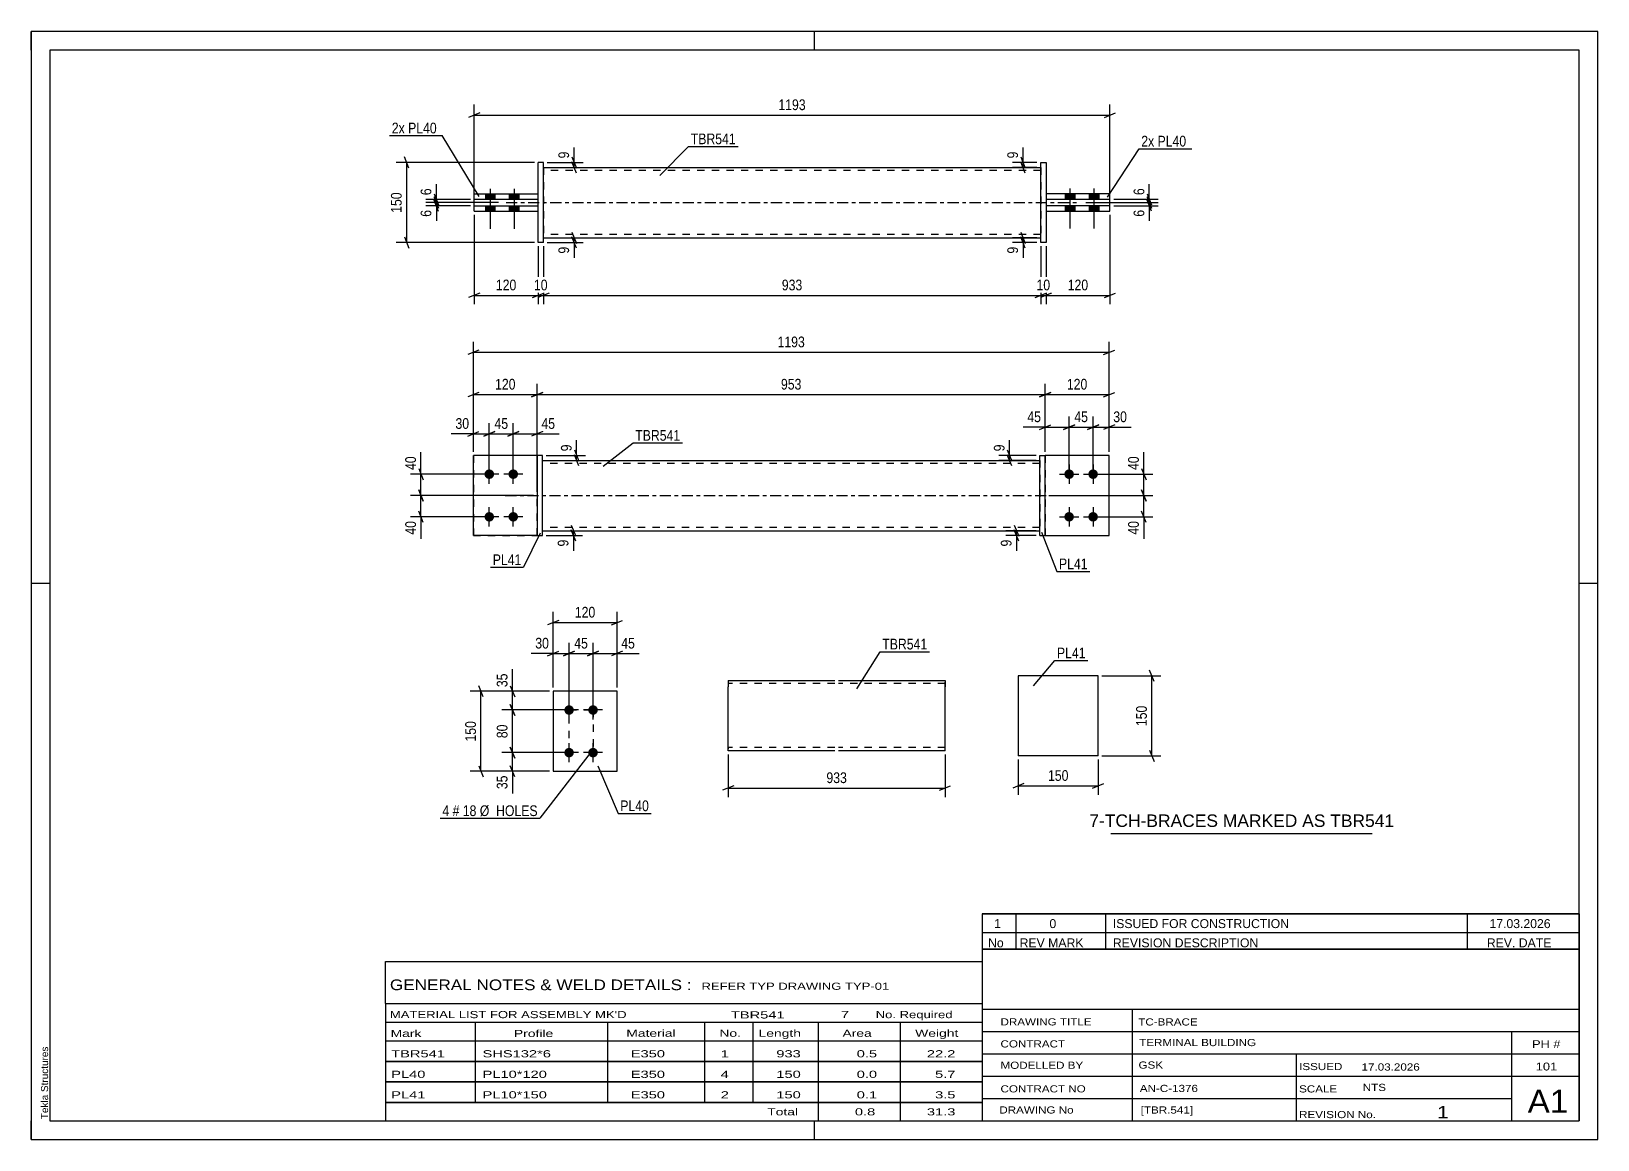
# Model space of a CAD drawing. Header units: millimetres. Extents: x 0 to 420, y 0 to 297.
import ezdxf

# ---------------------------------------------------------------- set-up
doc = ezdxf.new("R2010")
doc.units = ezdxf.units.MM
doc.linetypes.add('DXK_LINE_DOT2', pattern=[3.9198, 1.9599, -1.9599])
doc.linetypes.add('DXK_LINE_DOT3', pattern=[5.9187, 2.979, -0.9799, 0.9799, -0.9799])
doc.styles.add('Arial', font='arial.ttf', dxfattribs={"height": 0.2})
doc.styles.add('Arial Narrow', font='ARIALN.TTF', dxfattribs={"height": 0.2})

# ---------------------------------------------------------------- blocks, each defined once
blk = doc.blocks.new('Unknown-581632678-1163')
at = {"color": 5, "linetype": 'Continuous'}
for p, q in [((420, 297), (0, 297)), ((0, 297), (0, 0)), ((0, 292), (0, 297)), ((210, 292), (210, 297)), ((420, 0), (420, 297)), ((415, 292), (5, 292)), ((5, 292), (5, 5)), ((415, 5), (415, 292)), ((5, 149), (0, 149)), ((420, 149), (415, 149)), ((0, 0), (0, 5)), ((5, 5), (415, 5)), ((210, 0), (210, 5)), ((0, 0), (420, 0))]:
    blk.add_line(p, q, dxfattribs=at)
at = {"color": 174, "linetype": 'Continuous', "style": 'Arial'}
blk.add_text('Tekla Structures', height=1.9102, rotation=90, dxfattribs=at).set_placement((4.5, 5.5))
blk = doc.blocks.new('Part-581632678-1810 - 1791')
at = {"color": 2, "linetype": 'Continuous'}
for p, q in [((137.09, 182.04), (270.43, 182.04)), ((137.09, 163.19), (270.43, 163.19))]:
    blk.add_line(p, q, dxfattribs=at)
at = {"color": 7, "linetype": 'DXK_LINE_DOT2'}
for p, q in [((137.09, 163.19), (137.09, 182.04)), ((270.43, 181.19), (137.09, 181.19)), ((270.43, 182.04), (270.43, 163.19)), ((270.43, 164.04), (137.09, 164.04))]:
    blk.add_line(p, q, dxfattribs=at)
at = {"color": 7, "linetype": 'DXK_LINE_DOT3'}
blk.add_line((127.09, 172.62), (280.43, 172.62), dxfattribs=at)
blk = doc.blocks.new('Part-581632678-1798 - 1791')
at = {"color": 7, "linetype": 'DXK_LINE_DOT2'}
for p, q in [((289, 183.33), (271.85, 183.33)), ((271.85, 183.33), (271.85, 161.9)), ((289, 161.9), (289, 183.33)), ((271.85, 161.9), (289, 161.9))]:
    blk.add_line(p, q, dxfattribs=at)
blk = doc.blocks.new('Part-581632678-1815 - 1791')
at = {"color": 2, "linetype": 'Continuous'}
for p, q in [((289, 183.33), (271.85, 183.33)), ((289, 161.9), (289, 183.33)), ((271.85, 161.9), (289, 161.9))]:
    blk.add_line(p, q, dxfattribs=at)
at = {"color": 7, "linetype": 'DXK_LINE_DOT2'}
blk.add_line((271.85, 183.33), (271.85, 161.9), dxfattribs=at)
blk = doc.blocks.new('Bolt-581632678-1799 - 1791')
at = {"linetype": 'Continuous'}
for points in [[(122.8, 177.04, -1), (122.8, 179.62, -1)], [(129.23, 177.04, -1), (129.23, 179.62, -1)], [(122.8, 165.62, -1), (122.8, 168.19, -1)], [(129.23, 165.62, -1), (129.23, 168.19, -1)]]:
    blk.add_hatch(color=1, dxfattribs=at).paths.add_polyline_path(points)
at = {"color": 1, "linetype": 'Continuous'}
for p, q in [((122.8, 175.76), (122.8, 180.9)), ((129.23, 175.76), (129.23, 180.9)), ((125.37, 178.33), (120.23, 178.33)), ((131.8, 178.33), (126.66, 178.33)), ((122.8, 164.33), (122.8, 169.47)), ((129.23, 164.33), (129.23, 169.47)), ((125.37, 166.9), (120.23, 166.9)), ((131.8, 166.9), (126.66, 166.9))]:
    blk.add_line(p, q, dxfattribs=at)
blk = doc.blocks.new('Bolt-581632678-1800 - 1791')
at = {"linetype": 'Continuous'}
for points in [[(278.28, 179.62, -1), (278.28, 177.04, -1)], [(284.71, 179.62, -1), (284.71, 177.04, -1)], [(278.28, 168.19, -1), (278.28, 165.62, -1)], [(284.71, 168.19, -1), (284.71, 165.62, -1)]]:
    blk.add_hatch(color=1, dxfattribs=at).paths.add_polyline_path(points)
at = {"color": 1, "linetype": 'Continuous'}
for p, q in [((278.28, 180.9), (278.28, 175.76)), ((284.71, 180.9), (284.71, 175.76)), ((275.71, 178.33), (280.85, 178.33)), ((282.14, 178.33), (287.28, 178.33)), ((278.28, 169.47), (278.28, 164.33)), ((284.71, 169.47), (284.71, 164.33)), ((275.71, 166.9), (280.85, 166.9)), ((282.14, 166.9), (287.28, 166.9))]:
    blk.add_line(p, q, dxfattribs=at)
blk = doc.blocks.new('Part-581632678-1820 - 1791')
at = {"color": 2, "linetype": 'Continuous'}
for p, q in [((137.09, 183.33), (135.66, 183.33)), ((135.66, 183.33), (135.66, 161.9)), ((137.09, 161.9), (137.09, 183.33)), ((135.66, 161.9), (137.09, 161.9))]:
    blk.add_line(p, q, dxfattribs=at)
blk = doc.blocks.new('Part-581632678-1825 - 1791')
at = {"color": 7, "linetype": 'DXK_LINE_DOT2'}
for p, q in [((135.66, 183.33), (118.52, 183.33)), ((118.52, 183.33), (118.52, 161.9)), ((135.66, 161.9), (135.66, 183.33)), ((118.52, 161.9), (135.66, 161.9))]:
    blk.add_line(p, q, dxfattribs=at)
blk = doc.blocks.new('Part-581632678-1830 - 1791')
at = {"color": 2, "linetype": 'Continuous'}
for p, q in [((135.66, 183.33), (118.52, 183.33)), ((118.52, 161.9), (118.52, 183.33)), ((135.66, 161.9), (118.52, 161.9))]:
    blk.add_line(p, q, dxfattribs=at)
at = {"color": 7, "linetype": 'DXK_LINE_DOT2'}
blk.add_line((135.66, 161.9), (135.66, 183.33), dxfattribs=at)
blk = doc.blocks.new('Part-581632678-1835 - 1791')
at = {"color": 2, "linetype": 'Continuous'}
for p, q in [((270.43, 161.9), (270.43, 183.33)), ((270.43, 183.33), (271.85, 183.33)), ((271.85, 161.9), (271.85, 183.33)), ((270.43, 161.9), (271.85, 161.9))]:
    blk.add_line(p, q, dxfattribs=at)
blk = doc.blocks.new('Part-581632678-2156 - 2128')
at = {"color": 2, "linetype": 'Continuous'}
for p, q in [((137.31, 260.54), (270.65, 260.54)), ((137.31, 241.68), (270.65, 241.68))]:
    blk.add_line(p, q, dxfattribs=at)
at = {"color": 7, "linetype": 'DXK_LINE_DOT2'}
for p, q in [((137.31, 260.54), (137.31, 241.68)), ((270.65, 260.54), (270.65, 241.68)), ((270.65, 259.68), (137.31, 259.68)), ((270.65, 242.54), (137.31, 242.54))]:
    blk.add_line(p, q, dxfattribs=at)
at = {"color": 7, "linetype": 'DXK_LINE_DOT3'}
blk.add_line((127.31, 251.11), (280.65, 251.11), dxfattribs=at)
blk = doc.blocks.new('Part-581632678-2140 - 2128')
at = {"color": 2, "linetype": 'Continuous'}
for p, q in [((137.31, 261.83), (135.88, 261.83)), ((135.88, 240.4), (135.88, 261.83)), ((137.31, 240.4), (137.31, 261.83)), ((137.31, 240.4), (135.88, 240.4))]:
    blk.add_line(p, q, dxfattribs=at)
blk = doc.blocks.new('Part-581632678-2150 - 2128')
at = {"color": 2, "linetype": 'Continuous'}
for p, q in [((118.74, 250.26), (135.88, 250.26)), ((118.74, 248.83), (118.74, 250.26)), ((118.74, 248.83), (135.88, 248.83)), ((135.88, 248.83), (135.88, 250.26))]:
    blk.add_line(p, q, dxfattribs=at)
blk = doc.blocks.new('Part-581632678-2134 - 2128')
at = {"color": 2, "linetype": 'Continuous'}
for p, q in [((289.22, 250.28), (272.08, 250.28)), ((272.08, 250.28), (272.08, 248.85)), ((272.08, 248.85), (289.22, 248.85)), ((289.22, 248.85), (289.22, 250.28))]:
    blk.add_line(p, q, dxfattribs=at)
blk = doc.blocks.new('Part-581632678-2139 - 2128')
at = {"color": 2, "linetype": 'Continuous'}
for p, q in [((289.22, 253.43), (272.08, 253.43)), ((272.08, 253.43), (272.08, 252)), ((289.22, 252), (289.22, 253.43)), ((272.08, 252), (289.22, 252))]:
    blk.add_line(p, q, dxfattribs=at)
blk = doc.blocks.new('Part-581632678-2145 - 2128')
at = {"color": 2, "linetype": 'Continuous'}
for p, q in [((135.88, 253.4), (118.74, 253.4)), ((118.74, 251.97), (118.74, 253.4)), ((135.88, 251.97), (135.88, 253.4)), ((135.88, 251.97), (118.74, 251.97))]:
    blk.add_line(p, q, dxfattribs=at)
blk = doc.blocks.new('Part-581632678-2151 - 2128')
at = {"color": 2, "linetype": 'Continuous'}
for p, q in [((270.65, 240.4), (270.65, 261.83)), ((270.65, 261.83), (272.08, 261.83)), ((272.08, 261.83), (272.08, 240.4)), ((272.08, 240.4), (270.65, 240.4))]:
    blk.add_line(p, q, dxfattribs=at)
blk = doc.blocks.new('Bolt-581632678-2157 - 2128')
at = {"linetype": 'Continuous'}
for points in [[(279.79, 253.43), (277.22, 253.43), (277.22, 252), (279.79, 252)], [(279.79, 253.43), (277.22, 253.43), (277.22, 252), (279.79, 252)], [(286.22, 253.43), (283.65, 253.43), (283.65, 252), (286.22, 252)], [(286.22, 253.43), (283.65, 253.43), (283.65, 252), (286.22, 252)], [(279.79, 250.28), (277.22, 250.28), (277.22, 248.85), (279.79, 248.85)], [(279.79, 250.28), (277.22, 250.28), (277.22, 248.85), (279.79, 248.85)], [(286.22, 250.28), (283.65, 250.28), (283.65, 248.85), (286.22, 248.85)], [(286.22, 250.28), (283.65, 250.28), (283.65, 248.85), (286.22, 248.85)]]:
    blk.add_hatch(color=1, dxfattribs=at).paths.add_polyline_path(points)
at = {"color": 1, "linetype": 'Continuous'}
for p, q in [((277.22, 253.43), (277.22, 252)), ((277.22, 253.43), (277.22, 252)), ((278.5, 254.85), (278.5, 244.14)), ((278.5, 254.85), (278.5, 244.14)), ((279.79, 253.43), (279.79, 252)), ((279.79, 253.43), (279.79, 252)), ((283.65, 253.43), (283.65, 252)), ((283.65, 253.43), (283.65, 252)), ((284.93, 254.85), (284.93, 244.14)), ((284.93, 254.85), (284.93, 244.14)), ((286.22, 253.43), (286.22, 252)), ((286.22, 253.43), (286.22, 252)), ((277.22, 250.28), (277.22, 248.85)), ((277.22, 250.28), (277.22, 248.85)), ((279.79, 250.28), (279.79, 248.85)), ((279.79, 250.28), (279.79, 248.85)), ((283.65, 250.28), (283.65, 248.85)), ((283.65, 250.28), (283.65, 248.85)), ((286.22, 250.28), (286.22, 248.85)), ((286.22, 250.28), (286.22, 248.85))]:
    blk.add_line(p, q, dxfattribs=at)
blk = doc.blocks.new('Bolt-581632678-2158 - 2128')
at = {"linetype": 'Continuous'}
for points in [[(121.74, 251.97), (124.31, 251.97), (124.31, 253.4), (121.74, 253.4)], [(121.74, 251.97), (124.31, 251.97), (124.31, 253.4), (121.74, 253.4)], [(128.17, 251.97), (130.74, 251.97), (130.74, 253.4), (128.17, 253.4)], [(128.17, 251.97), (130.74, 251.97), (130.74, 253.4), (128.17, 253.4)], [(121.74, 248.83), (124.31, 248.83), (124.31, 250.26), (121.74, 250.26)], [(121.74, 248.83), (124.31, 248.83), (124.31, 250.26), (121.74, 250.26)], [(128.17, 248.83), (130.74, 248.83), (130.74, 250.26), (128.17, 250.26)], [(128.17, 248.83), (130.74, 248.83), (130.74, 250.26), (128.17, 250.26)]]:
    blk.add_hatch(color=1, dxfattribs=at).paths.add_polyline_path(points)
at = {"color": 1, "linetype": 'Continuous'}
for p, q in [((121.74, 253.4), (121.74, 251.97)), ((121.74, 253.4), (121.74, 251.97)), ((123.02, 254.83), (123.02, 244.11)), ((123.02, 254.83), (123.02, 244.11)), ((124.31, 253.4), (124.31, 251.97)), ((124.31, 253.4), (124.31, 251.97)), ((128.17, 253.4), (128.17, 251.97)), ((128.17, 253.4), (128.17, 251.97)), ((129.45, 254.83), (129.45, 244.11)), ((129.45, 254.83), (129.45, 244.11)), ((130.74, 253.4), (130.74, 251.97)), ((130.74, 253.4), (130.74, 251.97)), ((121.74, 250.26), (121.74, 248.83)), ((121.74, 250.26), (121.74, 248.83)), ((124.31, 250.26), (124.31, 248.83)), ((124.31, 250.26), (124.31, 248.83)), ((128.17, 250.26), (128.17, 248.83)), ((128.17, 250.26), (128.17, 248.83)), ((130.74, 250.26), (130.74, 248.83)), ((130.74, 250.26), (130.74, 248.83))]:
    blk.add_line(p, q, dxfattribs=at)
blk = doc.blocks.new('Bolt-581632678-1444 - 1410')
at = {"linetype": 'Continuous'}
for points in [[(144.19, 113.85, -1), (144.19, 116.42, -1)], [(150.62, 113.85, -1), (150.62, 116.42, -1)], [(144.19, 102.42, -1), (144.19, 104.99, -1)], [(150.62, 102.42, -1), (150.62, 104.99, -1)]]:
    blk.add_hatch(color=1, dxfattribs=at).paths.add_polyline_path(points)
at = {"color": 1, "linetype": 'Continuous'}
for p, q in [((144.19, 112.57), (144.19, 117.71)), ((150.62, 112.57), (150.62, 117.71)), ((146.76, 115.14), (141.62, 115.14)), ((153.19, 115.14), (148.05, 115.14)), ((144.19, 101.14), (144.19, 106.28)), ((150.62, 101.14), (150.62, 106.28)), ((146.76, 103.71), (141.62, 103.71)), ((153.19, 103.71), (148.05, 103.71))]:
    blk.add_line(p, q, dxfattribs=at)
blk = doc.blocks.new('Part-581632678-1459 - 1410')
at = {"color": 2, "linetype": 'Continuous'}
for p, q in [((157.05, 120.14), (139.91, 120.14)), ((139.91, 120.14), (139.91, 98.71)), ((157.05, 98.71), (157.05, 120.14)), ((139.91, 98.71), (157.05, 98.71))]:
    blk.add_line(p, q, dxfattribs=at)
blk = doc.blocks.new('Part-581632678-1390 - 1374')
at = {"color": 2, "linetype": 'Continuous'}
for p, q in [((286.07, 124.28), (264.65, 124.28)), ((264.65, 124.28), (264.65, 102.85)), ((286.07, 102.85), (286.07, 124.28)), ((286.07, 102.85), (264.65, 102.85))]:
    blk.add_line(p, q, dxfattribs=at)
blk = doc.blocks.new('Part-581632678-1273 - 1255')
at = {"color": 2, "linetype": 'Continuous'}
for p, q in [((186.87, 123.07), (186.87, 121.35)), ((186.87, 123.07), (215.44, 123.07)), ((216.44, 123.07), (245.01, 123.07)), ((245.01, 123.07), (245.01, 122.94)), ((245.01, 122.94), (245.01, 121.35)), ((186.87, 105.27), (186.87, 121.35)), ((245.01, 104.21), (245.01, 121.35)), ((186.87, 104.34), (186.87, 105.27)), ((186.87, 104.21), (186.87, 104.34)), ((215.44, 104.21), (186.87, 104.21)), ((245.01, 104.21), (216.44, 104.21))]:
    blk.add_line(p, q, dxfattribs=at)
at = {"color": 7, "linetype": 'DXK_LINE_DOT2'}
for p, q in [((215.44, 122.21), (186.87, 122.21)), ((245.01, 122.21), (216.44, 122.21)), ((245.01, 121.35), (245.01, 122.57)), ((186.87, 105.27), (186.87, 104.71)), ((186.87, 105.07), (186.87, 105.13)), ((215.44, 105.07), (186.87, 105.07)), ((245.01, 105.07), (216.44, 105.07)), ((245.01, 105.07), (245.01, 105.13))]:
    blk.add_line(p, q, dxfattribs=at)
blk = doc.blocks.new('Rectangle-581632678-1568 - 1410')
at = {"color": 1, "linetype": 'DXK_LINE_DOT2'}
blk.add_lwpolyline([(144.19, 115.14), (150.62, 115.14), (150.62, 103.71), (144.19, 103.71), (144.19, 115.14)], close=True, dxfattribs=at)
blk = doc.blocks.new('StraightDimension-581632678-1869 - 1791')
at = {"color": 7, "linetype": 'Continuous'}
for p, q in [((134.66, 172.62), (101.63, 172.62)), ((103.88, 174.12), (105.08, 171.12)), ((104.48, 166.9), (104.48, 172.62)), ((105.08, 165.4), (103.88, 168.4)), ((121.8, 166.9), (101.63, 166.9))]:
    blk.add_line(p, q, dxfattribs=at)
at = {"color": 0}
blk.add_wipeout([(103.73, 166.38), (99.53, 166.38), (99.53, 161.52), (103.73, 161.52)], dxfattribs=at)
at = {"color": 7, "linetype": 'Continuous'}
blk.add_line((104.48, 166.9), (104.48, 161), dxfattribs=at)
blk.add_line((104.48, 166.9), (104.48, 161), dxfattribs=at)
at = {"color": 3, "style": 'Arial Narrow'}
blk.add_text('40', height=2.863, rotation=90.0002, dxfattribs=at).set_placement((103.13, 162.12))
blk = doc.blocks.new('StraightDimension-581632678-2023 - 1791')
at = {"color": 7, "linetype": 'Continuous'}
for p, q in [((120.02, 211.59), (117.02, 210.39)), ((118.52, 184.33), (118.52, 213.84)), ((118.52, 210.99), (289, 210.99)), ((287.5, 210.39), (290.5, 211.59)), ((289, 184.33), (289, 213.84))]:
    blk.add_line(p, q, dxfattribs=at)
at = {"color": 0}
blk.add_wipeout([(208.01, 211.74), (208.01, 215.94), (199.5, 215.94), (199.5, 211.74)], dxfattribs=at)
at = {"color": 3, "style": 'Arial Narrow'}
blk.add_text('1193', height=2.863, dxfattribs=at).set_placement((200.1, 212.34))
blk = doc.blocks.new('StraightDimension-581632678-2089 - 1791')
at = {"color": 7, "linetype": 'Continuous'}
for p, q in [((145.62, 184.83), (146.82, 181.83)), ((138.09, 183.33), (148.62, 183.33)), ((138.09, 182.04), (148.62, 182.04)), ((146.82, 180.54), (145.62, 183.54)), ((146.22, 182.04), (146.22, 183.33))]:
    blk.add_line(p, q, dxfattribs=at)
at = {"color": 0}
blk.add_wipeout([(145.47, 186.88), (141.27, 186.88), (141.27, 183.86), (145.47, 183.86)], dxfattribs=at)
at = {"color": 7, "linetype": 'Continuous'}
blk.add_line((146.22, 183.33), (146.22, 187.41), dxfattribs=at)
blk.add_line((146.22, 183.33), (146.22, 187.41), dxfattribs=at)
at = {"color": 3, "style": 'Arial Narrow'}
blk.add_text('9', height=2.86, rotation=90.0002, dxfattribs=at).set_placement((144.87, 184.46))
blk = doc.blocks.new('StraightDimension-581632678-1842 - 1791')
at = {"color": 7, "linetype": 'Continuous'}
for p, q in [((261.7, 184.83), (262.9, 181.83)), ((269.43, 183.33), (259.45, 183.33)), ((269.43, 182.04), (259.45, 182.04)), ((262.9, 180.54), (261.7, 183.54)), ((262.3, 182.04), (262.3, 183.33))]:
    blk.add_line(p, q, dxfattribs=at)
at = {"color": 0}
blk.add_wipeout([(261.55, 186.88), (257.35, 186.88), (257.35, 183.86), (261.55, 183.86)], dxfattribs=at)
at = {"color": 7, "linetype": 'Continuous'}
blk.add_line((262.3, 183.33), (262.3, 187.41), dxfattribs=at)
blk.add_line((262.3, 183.33), (262.3, 187.41), dxfattribs=at)
at = {"color": 3, "style": 'Arial Narrow'}
blk.add_text('9', height=2.86, rotation=90.0002, dxfattribs=at).set_placement((260.95, 184.46))
blk = doc.blocks.new('StraightDimension-581632678-2043 - 1791')
at = {"color": 7, "linetype": 'Continuous'}
for p, q in [((271.85, 184.33), (271.85, 193.78)), ((278.28, 179.33), (278.28, 193.78)), ((270.35, 190.33), (273.35, 191.53)), ((271.85, 190.93), (278.28, 190.93)), ((279.78, 191.53), (276.78, 190.33))]:
    blk.add_line(p, q, dxfattribs=at)
at = {"color": 0}
blk.add_wipeout([(271.33, 191.68), (271.33, 195.88), (266.47, 195.88), (266.47, 191.68)], dxfattribs=at)
at = {"color": 7, "linetype": 'Continuous'}
blk.add_line((271.85, 190.93), (265.95, 190.93), dxfattribs=at)
blk.add_line((271.85, 190.93), (265.95, 190.93), dxfattribs=at)
at = {"color": 3, "style": 'Arial Narrow'}
blk.add_text('45', height=2.863, dxfattribs=at).set_placement((267.07, 192.28))
blk = doc.blocks.new('StraightDimension-581632678-1851 - 1791')
at = {"color": 7, "linetype": 'Continuous'}
for p, q in [((263.57, 164.69), (264.77, 161.69)), ((269.43, 163.19), (261.32, 163.19)), ((269.43, 161.9), (261.32, 161.9)), ((264.77, 160.4), (263.57, 163.4)), ((264.17, 161.9), (264.17, 163.19))]:
    blk.add_line(p, q, dxfattribs=at)
at = {"color": 0}
blk.add_wipeout([(263.42, 161.38), (259.22, 161.38), (259.22, 158.35), (263.42, 158.35)], dxfattribs=at)
at = {"color": 7, "linetype": 'Continuous'}
blk.add_line((264.17, 161.9), (264.17, 157.82), dxfattribs=at)
blk.add_line((264.17, 161.9), (264.17, 157.82), dxfattribs=at)
at = {"color": 3, "style": 'Arial Narrow'}
blk.add_text('9', height=2.86, rotation=90.0002, dxfattribs=at).set_placement((262.82, 158.95))
blk = doc.blocks.new('StraightDimension-581632678-1988 - 1791')
at = {"color": 7, "linetype": 'Continuous'}
for p, q in [((118.52, 184.33), (118.52, 202.51)), ((135.66, 173.62), (135.66, 202.51)), ((120.02, 200.26), (117.02, 199.06)), ((118.52, 199.66), (135.66, 199.66)), ((134.16, 199.06), (137.16, 200.26))]:
    blk.add_line(p, q, dxfattribs=at)
at = {"color": 0}
blk.add_wipeout([(130.43, 200.41), (130.43, 204.61), (123.75, 204.61), (123.75, 200.41)], dxfattribs=at)
at = {"color": 3, "style": 'Arial Narrow'}
blk.add_text('120', height=2.863, dxfattribs=at).set_placement((124.35, 201.01))
blk = doc.blocks.new('StraightDimension-581632678-1924 - 1791')
at = {"color": 7, "linetype": 'Continuous'}
for p, q in [((121.3, 188.53), (124.3, 189.73)), ((122.8, 179.33), (122.8, 191.98)), ((122.8, 189.13), (129.23, 189.13)), ((130.73, 189.73), (127.73, 188.53)), ((129.23, 179.33), (129.23, 191.98))]:
    blk.add_line(p, q, dxfattribs=at)
at = {"color": 0}
blk.add_wipeout([(128.44, 189.88), (128.44, 194.08), (123.59, 194.08), (123.59, 189.88)], dxfattribs=at)
at = {"color": 3, "style": 'Arial Narrow'}
blk.add_text('45', height=2.863, dxfattribs=at).set_placement((124.19, 190.48))
blk = doc.blocks.new('StraightDimension-581632678-1860 - 1791')
at = {"color": 7, "linetype": 'Continuous'}
for p, q in [((144.76, 164.69), (145.96, 161.69)), ((138.09, 163.19), (147.76, 163.19)), ((138.09, 161.9), (147.76, 161.9)), ((145.96, 160.4), (144.76, 163.4)), ((145.36, 161.9), (145.36, 163.19))]:
    blk.add_line(p, q, dxfattribs=at)
at = {"color": 0}
blk.add_wipeout([(144.61, 161.38), (140.41, 161.38), (140.41, 158.35), (144.61, 158.35)], dxfattribs=at)
at = {"color": 7, "linetype": 'Continuous'}
blk.add_line((145.36, 161.9), (145.36, 157.82), dxfattribs=at)
blk.add_line((145.36, 161.9), (145.36, 157.82), dxfattribs=at)
at = {"color": 3, "style": 'Arial Narrow'}
blk.add_text('9', height=2.86, rotation=90.0002, dxfattribs=at).set_placement((144.01, 158.95))
blk = doc.blocks.new('StraightDimension-581632678-1878 - 1791')
at = {"color": 7, "linetype": 'Continuous'}
for p, q in [((121.8, 178.33), (101.63, 178.33)), ((103.88, 179.83), (105.08, 176.83)), ((104.48, 172.62), (104.48, 178.33)), ((134.66, 172.62), (101.63, 172.62)), ((105.08, 171.12), (103.88, 174.12))]:
    blk.add_line(p, q, dxfattribs=at)
at = {"color": 0}
blk.add_wipeout([(103.73, 183.71), (99.53, 183.71), (99.53, 178.86), (103.73, 178.86)], dxfattribs=at)
at = {"color": 7, "linetype": 'Continuous'}
blk.add_line((104.48, 178.33), (104.48, 184.24), dxfattribs=at)
blk.add_line((104.48, 178.33), (104.48, 184.24), dxfattribs=at)
at = {"color": 3, "style": 'Arial Narrow'}
blk.add_text('40', height=2.863, rotation=90.0002, dxfattribs=at).set_placement((103.13, 179.46))
blk = doc.blocks.new('StraightDimension-581632678-1908 - 1791')
at = {"color": 7, "linetype": 'Continuous'}
for p, q in [((127.73, 188.53), (130.73, 189.73)), ((129.23, 179.33), (129.23, 191.98)), ((129.23, 189.13), (135.66, 189.13)), ((137.16, 189.73), (134.16, 188.53)), ((135.66, 184.33), (135.66, 191.98))]:
    blk.add_line(p, q, dxfattribs=at)
at = {"color": 0}
blk.add_wipeout([(141.04, 189.88), (141.04, 194.08), (136.18, 194.08), (136.18, 189.88)], dxfattribs=at)
at = {"color": 7, "linetype": 'Continuous'}
blk.add_line((135.66, 189.13), (141.56, 189.13), dxfattribs=at)
blk.add_line((135.66, 189.13), (141.56, 189.13), dxfattribs=at)
at = {"color": 3, "style": 'Arial Narrow'}
blk.add_text('45', height=2.863, dxfattribs=at).set_placement((136.78, 190.48))
blk = doc.blocks.new('StraightDimension-581632678-1937 - 1791')
at = {"color": 7, "linetype": 'Continuous'}
for p, q in [((117.02, 188.53), (120.02, 189.73)), ((118.52, 184.33), (118.52, 191.98)), ((118.52, 189.13), (122.8, 189.13)), ((124.3, 189.73), (121.3, 188.53)), ((122.8, 179.33), (122.8, 191.98))]:
    blk.add_line(p, q, dxfattribs=at)
at = {"color": 0}
blk.add_wipeout([(117.99, 189.88), (117.99, 194.08), (113.13, 194.08), (113.13, 189.88)], dxfattribs=at)
at = {"color": 7, "linetype": 'Continuous'}
blk.add_line((118.52, 189.13), (112.61, 189.13), dxfattribs=at)
blk.add_line((118.52, 189.13), (112.61, 189.13), dxfattribs=at)
at = {"color": 3, "style": 'Arial Narrow'}
blk.add_text('30', height=2.863, dxfattribs=at).set_placement((113.73, 190.48))
blk = doc.blocks.new('StraightDimension-581632678-2059 - 1791')
at = {"color": 7, "linetype": 'Continuous'}
for p, q in [((278.28, 179.33), (278.28, 193.78)), ((284.71, 179.33), (284.71, 193.78)), ((276.78, 190.33), (279.78, 191.53)), ((278.28, 190.93), (284.71, 190.93)), ((286.21, 191.53), (283.21, 190.33))]:
    blk.add_line(p, q, dxfattribs=at)
at = {"color": 0}
blk.add_wipeout([(283.93, 191.68), (283.93, 195.88), (279.07, 195.88), (279.07, 191.68)], dxfattribs=at)
at = {"color": 3, "style": 'Arial Narrow'}
blk.add_text('45', height=2.863, dxfattribs=at).set_placement((279.67, 192.28))
blk = doc.blocks.new('StraightDimension-581632678-1954 - 1791')
at = {"color": 7, "linetype": 'Continuous'}
for p, q in [((271.85, 184.33), (271.85, 202.51)), ((289, 184.33), (289, 202.51)), ((273.35, 200.26), (270.35, 199.06)), ((271.85, 199.66), (289, 199.66)), ((287.5, 199.06), (290.5, 200.26))]:
    blk.add_line(p, q, dxfattribs=at)
at = {"color": 0}
blk.add_wipeout([(283.77, 200.41), (283.77, 204.61), (277.08, 204.61), (277.08, 200.41)], dxfattribs=at)
at = {"color": 3, "style": 'Arial Narrow'}
blk.add_text('120', height=2.863, dxfattribs=at).set_placement((277.68, 201.01))
blk = doc.blocks.new('StraightDimension-581632678-1973 - 1791')
at = {"color": 7, "linetype": 'Continuous'}
for p, q in [((135.66, 173.62), (135.66, 202.51)), ((271.85, 184.33), (271.85, 202.51)), ((137.16, 200.26), (134.16, 199.06)), ((135.66, 199.66), (271.85, 199.66)), ((270.35, 199.06), (273.35, 200.26))]:
    blk.add_line(p, q, dxfattribs=at)
at = {"color": 0}
blk.add_wipeout([(207.1, 200.41), (207.1, 204.61), (200.41, 204.61), (200.41, 200.41)], dxfattribs=at)
at = {"color": 3, "style": 'Arial Narrow'}
blk.add_text('953', height=2.863, dxfattribs=at).set_placement((201.01, 201.01))
blk = doc.blocks.new('StraightDimension-581632678-2004 - 1791')
at = {"color": 7, "linetype": 'Continuous'}
for p, q in [((285.71, 178.33), (300.71, 178.33)), ((297.71, 179.83), (298.91, 176.83)), ((298.31, 172.62), (298.31, 178.33)), ((272.85, 172.62), (300.71, 172.62)), ((298.91, 171.12), (297.71, 174.12))]:
    blk.add_line(p, q, dxfattribs=at)
at = {"color": 0}
blk.add_wipeout([(297.56, 183.71), (293.36, 183.71), (293.36, 178.86), (297.56, 178.86)], dxfattribs=at)
at = {"color": 7, "linetype": 'Continuous'}
blk.add_line((298.31, 178.33), (298.31, 184.24), dxfattribs=at)
blk.add_line((298.31, 178.33), (298.31, 184.24), dxfattribs=at)
at = {"color": 3, "style": 'Arial Narrow'}
blk.add_text('40', height=2.863, rotation=90.0002, dxfattribs=at).set_placement((296.96, 179.46))
blk = doc.blocks.new('StraightDimension-581632678-2072 - 1791')
at = {"color": 7, "linetype": 'Continuous'}
for p, q in [((284.71, 179.33), (284.71, 193.78)), ((289, 184.33), (289, 193.78)), ((283.21, 190.33), (286.21, 191.53)), ((284.71, 190.93), (289, 190.93)), ((290.5, 191.53), (287.5, 190.33))]:
    blk.add_line(p, q, dxfattribs=at)
at = {"color": 0}
blk.add_wipeout([(294.38, 191.68), (294.38, 195.88), (289.52, 195.88), (289.52, 191.68)], dxfattribs=at)
at = {"color": 7, "linetype": 'Continuous'}
blk.add_line((289, 190.93), (294.9, 190.93), dxfattribs=at)
blk.add_line((289, 190.93), (294.9, 190.93), dxfattribs=at)
at = {"color": 3, "style": 'Arial Narrow'}
blk.add_text('30', height=2.863, dxfattribs=at).set_placement((290.12, 192.28))
blk = doc.blocks.new('StraightDimension-581632678-2013 - 1791')
at = {"color": 7, "linetype": 'Continuous'}
for p, q in [((272.85, 172.62), (300.71, 172.62)), ((297.71, 174.12), (298.91, 171.12)), ((298.31, 166.9), (298.31, 172.62)), ((298.91, 165.4), (297.71, 168.4)), ((285.71, 166.9), (300.71, 166.9))]:
    blk.add_line(p, q, dxfattribs=at)
at = {"color": 0}
blk.add_wipeout([(297.56, 166.38), (293.36, 166.38), (293.36, 161.52), (297.56, 161.52)], dxfattribs=at)
at = {"color": 7, "linetype": 'Continuous'}
blk.add_line((298.31, 166.9), (298.31, 161), dxfattribs=at)
blk.add_line((298.31, 166.9), (298.31, 161), dxfattribs=at)
at = {"color": 3, "style": 'Arial Narrow'}
blk.add_text('40', height=2.863, rotation=90.0002, dxfattribs=at).set_placement((296.96, 162.12))
blk = doc.blocks.new('StraightDimension-581632678-2214 - 2128')
at = {"color": 7, "linetype": 'Continuous'}
for p, q in [((138.31, 261.83), (147.94, 261.83)), ((138.31, 260.54), (147.94, 260.54)), ((144.94, 263.33), (146.14, 260.33)), ((146.14, 259.04), (144.94, 262.04)), ((145.54, 260.54), (145.54, 261.83))]:
    blk.add_line(p, q, dxfattribs=at)
at = {"color": 0}
blk.add_wipeout([(144.79, 265.38), (140.59, 265.38), (140.59, 262.35), (144.79, 262.35)], dxfattribs=at)
at = {"color": 7, "linetype": 'Continuous'}
blk.add_line((145.54, 261.83), (145.54, 265.9), dxfattribs=at)
blk.add_line((145.54, 261.83), (145.54, 265.9), dxfattribs=at)
at = {"color": 3, "style": 'Arial Narrow'}
blk.add_text('9', height=2.86, rotation=90.0002, dxfattribs=at).set_placement((144.19, 262.95))
blk = doc.blocks.new('StraightDimension-581632678-2273 - 2128')
at = {"color": 7, "linetype": 'Continuous'}
for p, q in [((137.31, 239.4), (137.31, 223.85)), ((270.65, 239.4), (270.65, 223.85)), ((138.81, 226.85), (135.81, 225.65)), ((269.15, 225.65), (272.15, 226.85)), ((137.31, 226.25), (270.65, 226.25))]:
    blk.add_line(p, q, dxfattribs=at)
at = {"color": 0}
blk.add_wipeout([(207.32, 227), (207.32, 231.2), (200.64, 231.2), (200.64, 227)], dxfattribs=at)
at = {"color": 3, "style": 'Arial Narrow'}
blk.add_text('933', height=2.863, dxfattribs=at).set_placement((201.24, 227.6))
blk = doc.blocks.new('StraightDimension-581632678-2162 - 2128')
at = {"color": 7, "linetype": 'Continuous'}
for p, q in [((108, 253.47), (109.2, 250.47)), ((109.2, 249.61), (108, 252.61)), ((117.74, 251.97), (105.75, 251.97)), ((125.24, 251.11), (105.75, 251.11)), ((108.6, 251.11), (108.6, 251.97))]:
    blk.add_line(p, q, dxfattribs=at)
at = {"color": 0}
blk.add_wipeout([(107.85, 255.52), (103.65, 255.52), (103.65, 252.49), (107.85, 252.49)], dxfattribs=at)
at = {"color": 7, "linetype": 'Continuous'}
blk.add_line((108.6, 251.97), (108.6, 256.05), dxfattribs=at)
blk.add_line((108.6, 251.97), (108.6, 256.05), dxfattribs=at)
at = {"color": 3, "style": 'Arial Narrow'}
blk.add_text('6', height=2.86, rotation=90.0002, dxfattribs=at).set_placement((107.25, 253.09))
blk = doc.blocks.new('StraightDimension-581632678-2174 - 2128')
at = {"color": 7, "linetype": 'Continuous'}
for p, q in [((108, 252.61), (109.2, 249.61)), ((125.24, 251.11), (105.75, 251.11)), ((117.74, 250.26), (105.75, 250.26)), ((109.2, 248.76), (108, 251.76)), ((108.6, 250.26), (108.6, 251.11))]:
    blk.add_line(p, q, dxfattribs=at)
at = {"color": 0}
blk.add_wipeout([(107.85, 249.73), (103.65, 249.73), (103.65, 246.7), (107.85, 246.7)], dxfattribs=at)
at = {"color": 7, "linetype": 'Continuous'}
blk.add_line((108.6, 250.26), (108.6, 246.18), dxfattribs=at)
blk.add_line((108.6, 250.26), (108.6, 246.18), dxfattribs=at)
at = {"color": 3, "style": 'Arial Narrow'}
blk.add_text('6', height=2.86, rotation=90.0002, dxfattribs=at).set_placement((107.25, 247.3))
blk = doc.blocks.new('StraightDimension-581632678-2185 - 2128')
at = {"color": 7, "linetype": 'Continuous'}
for p, q in [((269.65, 261.83), (263.06, 261.83)), ((269.65, 260.54), (263.06, 260.54)), ((265.31, 263.33), (266.51, 260.33)), ((266.51, 259.04), (265.31, 262.04)), ((265.91, 260.54), (265.91, 261.83))]:
    blk.add_line(p, q, dxfattribs=at)
at = {"color": 0}
blk.add_wipeout([(265.16, 265.38), (260.96, 265.38), (260.96, 262.35), (265.16, 262.35)], dxfattribs=at)
at = {"color": 7, "linetype": 'Continuous'}
blk.add_line((265.91, 261.83), (265.91, 265.9), dxfattribs=at)
blk.add_line((265.91, 261.83), (265.91, 265.9), dxfattribs=at)
at = {"color": 3, "style": 'Arial Narrow'}
blk.add_text('9', height=2.86, rotation=90.0002, dxfattribs=at).set_placement((264.56, 262.95))
blk = doc.blocks.new('StraightDimension-581632678-2196 - 2128')
at = {"color": 7, "linetype": 'Continuous'}
for p, q in [((299.18, 253.5), (300.38, 250.5)), ((300.38, 249.64), (299.18, 252.64)), ((282.72, 251.14), (302.18, 251.14)), ((290.22, 252), (302.18, 252)), ((299.78, 251.14), (299.78, 252))]:
    blk.add_line(p, q, dxfattribs=at)
at = {"color": 0}
blk.add_wipeout([(299.03, 255.55), (294.83, 255.55), (294.83, 252.52), (299.03, 252.52)], dxfattribs=at)
at = {"color": 7, "linetype": 'Continuous'}
blk.add_line((299.78, 252), (299.78, 256.08), dxfattribs=at)
blk.add_line((299.78, 252), (299.78, 256.08), dxfattribs=at)
at = {"color": 3, "style": 'Arial Narrow'}
blk.add_text('6', height=2.86, rotation=90.0002, dxfattribs=at).set_placement((298.43, 253.12))
blk = doc.blocks.new('StraightDimension-581632678-2205 - 2128')
at = {"color": 7, "linetype": 'Continuous'}
for p, q in [((299.18, 252.64), (300.38, 249.64)), ((282.72, 251.14), (302.18, 251.14)), ((290.22, 250.28), (302.18, 250.28)), ((300.38, 248.78), (299.18, 251.78)), ((299.78, 250.28), (299.78, 251.14))]:
    blk.add_line(p, q, dxfattribs=at)
at = {"color": 0}
blk.add_wipeout([(299.03, 249.76), (294.83, 249.76), (294.83, 246.73), (299.03, 246.73)], dxfattribs=at)
at = {"color": 7, "linetype": 'Continuous'}
blk.add_line((299.78, 250.28), (299.78, 246.21), dxfattribs=at)
blk.add_line((299.78, 250.28), (299.78, 246.21), dxfattribs=at)
at = {"color": 3, "style": 'Arial Narrow'}
blk.add_text('6', height=2.86, rotation=90.0002, dxfattribs=at).set_placement((298.43, 247.33))
blk = doc.blocks.new('StraightDimension-581632678-2225 - 2128')
at = {"color": 7, "linetype": 'Continuous'}
for p, q in [((269.65, 241.68), (263.06, 241.68)), ((269.65, 240.4), (263.06, 240.4)), ((265.31, 243.18), (266.51, 240.18)), ((266.51, 238.9), (265.31, 241.9)), ((265.91, 240.4), (265.91, 241.68))]:
    blk.add_line(p, q, dxfattribs=at)
at = {"color": 0}
blk.add_wipeout([(265.16, 239.87), (260.96, 239.87), (260.96, 236.84), (265.16, 236.84)], dxfattribs=at)
at = {"color": 7, "linetype": 'Continuous'}
blk.add_line((265.91, 240.4), (265.91, 236.32), dxfattribs=at)
blk.add_line((265.91, 240.4), (265.91, 236.32), dxfattribs=at)
at = {"color": 3, "style": 'Arial Narrow'}
blk.add_text('9', height=2.86, rotation=90.0002, dxfattribs=at).set_placement((264.56, 237.45))
blk = doc.blocks.new('StraightDimension-581632678-2235 - 2128')
at = {"color": 7, "linetype": 'Continuous'}
for p, q in [((289.22, 247.85), (289.22, 223.85)), ((272.08, 239.4), (272.08, 223.85)), ((273.58, 226.85), (270.58, 225.65)), ((287.72, 225.65), (290.72, 226.85)), ((272.08, 226.25), (289.22, 226.25))]:
    blk.add_line(p, q, dxfattribs=at)
at = {"color": 0}
blk.add_wipeout([(283.99, 227), (283.99, 231.2), (277.3, 231.2), (277.3, 227)], dxfattribs=at)
at = {"color": 3, "style": 'Arial Narrow'}
blk.add_text('120', height=2.863, dxfattribs=at).set_placement((277.9, 227.6))
blk = doc.blocks.new('StraightDimension-581632678-2245 - 2128')
at = {"color": 7, "linetype": 'Continuous'}
for p, q in [((270.65, 239.4), (270.65, 223.85)), ((272.08, 239.4), (272.08, 223.85)), ((269.15, 225.65), (272.15, 226.85)), ((273.58, 226.85), (270.58, 225.65)), ((270.65, 226.25), (272.08, 226.25))]:
    blk.add_line(p, q, dxfattribs=at)
at = {"color": 0}
blk.add_wipeout([(273.79, 227), (273.79, 231.2), (268.93, 231.2), (268.93, 227)], dxfattribs=at)
at = {"color": 3, "style": 'Arial Narrow'}
blk.add_text('10', height=2.863, dxfattribs=at).set_placement((269.53, 227.6))
blk = doc.blocks.new('StraightDimension-581632678-2254 - 2128')
at = {"color": 7, "linetype": 'Continuous'}
for p, q in [((118.74, 247.83), (118.74, 223.85)), ((135.88, 239.4), (135.88, 223.85)), ((120.24, 226.85), (117.24, 225.65)), ((134.38, 225.65), (137.38, 226.85)), ((118.74, 226.25), (135.88, 226.25))]:
    blk.add_line(p, q, dxfattribs=at)
at = {"color": 0}
blk.add_wipeout([(130.65, 227), (130.65, 231.2), (123.97, 231.2), (123.97, 227)], dxfattribs=at)
at = {"color": 3, "style": 'Arial Narrow'}
blk.add_text('120', height=2.863, dxfattribs=at).set_placement((124.57, 227.6))
blk = doc.blocks.new('StraightDimension-581632678-2264 - 2128')
at = {"color": 7, "linetype": 'Continuous'}
for p, q in [((135.88, 239.4), (135.88, 223.85)), ((137.31, 239.4), (137.31, 223.85)), ((134.38, 225.65), (137.38, 226.85)), ((138.81, 226.85), (135.81, 225.65)), ((135.88, 226.25), (137.31, 226.25))]:
    blk.add_line(p, q, dxfattribs=at)
at = {"color": 0}
blk.add_wipeout([(139.02, 227), (139.02, 231.2), (134.17, 231.2), (134.17, 227)], dxfattribs=at)
at = {"color": 3, "style": 'Arial Narrow'}
blk.add_text('10', height=2.863, dxfattribs=at).set_placement((134.77, 227.6))
blk = doc.blocks.new('StraightDimension-581632678-2282 - 2128')
at = {"color": 7, "linetype": 'Continuous'}
for p, q in [((118.74, 249.83), (118.74, 277.4)), ((289.22, 249.85), (289.22, 277.4)), ((120.24, 275.15), (117.24, 273.95)), ((118.74, 274.55), (289.22, 274.55)), ((287.72, 273.95), (290.72, 275.15))]:
    blk.add_line(p, q, dxfattribs=at)
at = {"color": 0}
blk.add_wipeout([(208.23, 275.3), (208.23, 279.5), (199.72, 279.5), (199.72, 275.3)], dxfattribs=at)
at = {"color": 3, "style": 'Arial Narrow'}
blk.add_text('1193', height=2.863, dxfattribs=at).set_placement((200.32, 275.9))
blk = doc.blocks.new('StraightDimension-581632678-2293 - 2128')
at = {"color": 7, "linetype": 'Continuous'}
for p, q in [((134.88, 261.83), (97.8, 261.83)), ((101.25, 260.33), (100.05, 263.33)), ((100.65, 240.4), (100.65, 261.83)), ((134.88, 240.4), (97.8, 240.4)), ((100.05, 241.9), (101.25, 238.9))]:
    blk.add_line(p, q, dxfattribs=at)
at = {"color": 0}
blk.add_wipeout([(99.9, 254.45), (95.7, 254.45), (95.7, 247.77), (99.9, 247.77)], dxfattribs=at)
at = {"color": 3, "style": 'Arial Narrow'}
blk.add_text('150', height=2.863, rotation=90.0002, dxfattribs=at).set_placement((99.3, 248.37))
blk = doc.blocks.new('StraightDimension-581632678-2304 - 2128')
at = {"color": 7, "linetype": 'Continuous'}
for p, q in [((138.31, 241.68), (147.94, 241.68)), ((138.31, 240.4), (147.94, 240.4)), ((144.94, 243.18), (146.14, 240.18)), ((146.14, 238.9), (144.94, 241.9)), ((145.54, 240.4), (145.54, 241.68))]:
    blk.add_line(p, q, dxfattribs=at)
at = {"color": 0}
blk.add_wipeout([(144.79, 239.87), (140.59, 239.87), (140.59, 236.84), (144.79, 236.84)], dxfattribs=at)
at = {"color": 7, "linetype": 'Continuous'}
blk.add_line((145.54, 240.4), (145.54, 236.32), dxfattribs=at)
blk.add_line((145.54, 240.4), (145.54, 236.32), dxfattribs=at)
at = {"color": 3, "style": 'Arial Narrow'}
blk.add_text('9', height=2.86, rotation=90.0002, dxfattribs=at).set_placement((144.19, 237.45))
blk = doc.blocks.new('StraightDimension-581632678-1474 - 1410')
at = {"color": 7, "linetype": 'Continuous'}
for p, q in [((143.19, 115.14), (126.17, 115.14)), ((128.42, 116.64), (129.62, 113.64)), ((129.02, 103.71), (129.02, 115.14)), ((129.62, 102.21), (128.42, 105.21)), ((143.19, 103.71), (126.17, 103.71))]:
    blk.add_line(p, q, dxfattribs=at)
at = {"color": 0}
blk.add_wipeout([(128.27, 111.85), (124.07, 111.85), (124.07, 106.99), (128.27, 106.99)], dxfattribs=at)
at = {"color": 3, "style": 'Arial Narrow'}
blk.add_text('80', height=2.863, rotation=90.0002, dxfattribs=at).set_placement((127.67, 107.59))
blk = doc.blocks.new('StraightDimension-581632678-1484 - 1410')
at = {"color": 7, "linetype": 'Continuous'}
for p, q in [((138.91, 120.14), (126.17, 120.14)), ((128.42, 121.64), (129.62, 118.64)), ((129.02, 115.14), (129.02, 120.14)), ((143.19, 115.14), (126.17, 115.14)), ((129.62, 113.64), (128.42, 116.64))]:
    blk.add_line(p, q, dxfattribs=at)
at = {"color": 0}
blk.add_wipeout([(128.27, 125.52), (124.07, 125.52), (124.07, 120.66), (128.27, 120.66)], dxfattribs=at)
at = {"color": 7, "linetype": 'Continuous'}
blk.add_line((129.02, 120.14), (129.02, 126.04), dxfattribs=at)
blk.add_line((129.02, 120.14), (129.02, 126.04), dxfattribs=at)
at = {"color": 3, "style": 'Arial Narrow'}
blk.add_text('35', height=2.863, rotation=90.0002, dxfattribs=at).set_placement((127.67, 121.26))
blk = doc.blocks.new('StraightDimension-581632678-1461 - 1410')
at = {"color": 7, "linetype": 'Continuous'}
for p, q in [((128.42, 105.21), (129.62, 102.21)), ((143.19, 103.71), (126.17, 103.71)), ((129.02, 98.71), (129.02, 103.71)), ((138.91, 98.71), (126.17, 98.71)), ((129.62, 97.21), (128.42, 100.21))]:
    blk.add_line(p, q, dxfattribs=at)
at = {"color": 0}
blk.add_wipeout([(128.27, 98.18), (124.07, 98.18), (124.07, 93.33), (128.27, 93.33)], dxfattribs=at)
at = {"color": 7, "linetype": 'Continuous'}
blk.add_line((129.02, 98.71), (129.02, 92.8), dxfattribs=at)
blk.add_line((129.02, 98.71), (129.02, 92.8), dxfattribs=at)
at = {"color": 3, "style": 'Arial Narrow'}
blk.add_text('35', height=2.863, rotation=90.0002, dxfattribs=at).set_placement((127.67, 93.93))
blk = doc.blocks.new('StraightDimension-581632678-1498 - 1410')
at = {"color": 7, "linetype": 'Continuous'}
for p, q in [((138.91, 120.14), (117.71, 120.14)), ((121.16, 118.64), (119.96, 121.64)), ((120.56, 98.71), (120.56, 120.14)), ((138.91, 98.71), (117.71, 98.71)), ((119.96, 100.21), (121.16, 97.21))]:
    blk.add_line(p, q, dxfattribs=at)
at = {"color": 0}
blk.add_wipeout([(119.81, 112.77), (115.61, 112.77), (115.61, 106.08), (119.81, 106.08)], dxfattribs=at)
at = {"color": 3, "style": 'Arial Narrow'}
blk.add_text('150', height=2.863, rotation=90.0002, dxfattribs=at).set_placement((119.21, 106.68))
blk = doc.blocks.new('StraightDimension-581632678-1515 - 1410')
at = {"color": 7, "linetype": 'Continuous'}
for p, q in [((138.41, 129.66), (141.41, 130.86)), ((139.91, 121.14), (139.91, 133.11)), ((139.91, 130.26), (144.19, 130.26)), ((145.69, 130.86), (142.69, 129.66)), ((144.19, 116.14), (144.19, 133.11))]:
    blk.add_line(p, q, dxfattribs=at)
at = {"color": 0}
blk.add_wipeout([(139.38, 131.01), (139.38, 135.21), (134.53, 135.21), (134.53, 131.01)], dxfattribs=at)
at = {"color": 7, "linetype": 'Continuous'}
blk.add_line((139.91, 130.26), (134, 130.26), dxfattribs=at)
blk.add_line((139.91, 130.26), (134, 130.26), dxfattribs=at)
at = {"color": 3, "style": 'Arial Narrow'}
blk.add_text('30', height=2.863, dxfattribs=at).set_placement((135.13, 131.61))
blk = doc.blocks.new('StraightDimension-581632678-1528 - 1410')
at = {"color": 7, "linetype": 'Continuous'}
for p, q in [((142.69, 129.66), (145.69, 130.86)), ((144.19, 116.14), (144.19, 133.11)), ((144.19, 130.26), (150.62, 130.26)), ((152.12, 130.86), (149.12, 129.66)), ((150.62, 116.14), (150.62, 133.11))]:
    blk.add_line(p, q, dxfattribs=at)
at = {"color": 0}
blk.add_wipeout([(149.84, 131.01), (149.84, 135.21), (144.98, 135.21), (144.98, 131.01)], dxfattribs=at)
at = {"color": 3, "style": 'Arial Narrow'}
blk.add_text('45', height=2.863, dxfattribs=at).set_placement((145.58, 131.61))
blk = doc.blocks.new('StraightDimension-581632678-1538 - 1410')
at = {"color": 7, "linetype": 'Continuous'}
for p, q in [((149.12, 129.66), (152.12, 130.86)), ((150.62, 116.14), (150.62, 133.11)), ((150.62, 130.26), (157.05, 130.26)), ((158.55, 130.86), (155.55, 129.66)), ((157.05, 121.14), (157.05, 133.11))]:
    blk.add_line(p, q, dxfattribs=at)
at = {"color": 0}
blk.add_wipeout([(162.43, 131.01), (162.43, 135.21), (157.58, 135.21), (157.58, 131.01)], dxfattribs=at)
at = {"color": 7, "linetype": 'Continuous'}
blk.add_line((157.05, 130.26), (162.96, 130.26), dxfattribs=at)
blk.add_line((157.05, 130.26), (162.96, 130.26), dxfattribs=at)
at = {"color": 3, "style": 'Arial Narrow'}
blk.add_text('45', height=2.863, dxfattribs=at).set_placement((158.18, 131.61))
blk = doc.blocks.new('StraightDimension-581632678-1552 - 1410')
at = {"color": 7, "linetype": 'Continuous'}
for p, q in [((141.41, 139.16), (138.41, 137.96)), ((139.91, 121.14), (139.91, 141.41)), ((155.55, 137.96), (158.55, 139.16)), ((157.05, 121.14), (157.05, 141.41)), ((139.91, 138.56), (157.05, 138.56))]:
    blk.add_line(p, q, dxfattribs=at)
at = {"color": 0}
blk.add_wipeout([(151.82, 139.31), (151.82, 143.51), (145.14, 143.51), (145.14, 139.31)], dxfattribs=at)
at = {"color": 3, "style": 'Arial Narrow'}
blk.add_text('120', height=2.863, dxfattribs=at).set_placement((145.74, 139.91))
blk = doc.blocks.new('StraightDimension-581632678-1392 - 1374')
at = {"color": 7, "linetype": 'Continuous'}
for p, q in [((264.65, 101.85), (264.65, 92.4)), ((286.07, 101.85), (286.07, 92.4)), ((266.15, 95.4), (263.15, 94.2)), ((264.65, 94.8), (286.07, 94.8)), ((284.57, 94.2), (287.57, 95.4))]:
    blk.add_line(p, q, dxfattribs=at)
at = {"color": 0}
blk.add_wipeout([(278.7, 95.55), (278.7, 99.75), (272.02, 99.75), (272.02, 95.55)], dxfattribs=at)
at = {"color": 3, "style": 'Arial Narrow'}
blk.add_text('150', height=2.863, dxfattribs=at).set_placement((272.62, 96.15))
blk = doc.blocks.new('StraightDimension-581632678-1397 - 1374')
at = {"color": 7, "linetype": 'Continuous'}
for p, q in [((287.07, 124.28), (302.86, 124.28)), ((301.06, 122.78), (299.86, 125.78)), ((300.46, 102.85), (300.46, 124.28)), ((287.07, 102.85), (302.86, 102.85)), ((299.86, 104.35), (301.06, 101.35))]:
    blk.add_line(p, q, dxfattribs=at)
at = {"color": 0}
blk.add_wipeout([(299.71, 116.91), (295.51, 116.91), (295.51, 110.22), (299.71, 110.22)], dxfattribs=at)
at = {"color": 3, "style": 'Arial Narrow'}
blk.add_text('150', height=2.863, rotation=90.0002, dxfattribs=at).set_placement((299.11, 110.82))
blk = doc.blocks.new('StraightDimension-581632678-1353 - 1255')
at = {"color": 7, "linetype": 'Continuous'}
for p, q in [((186.87, 103.21), (186.87, 91.81)), ((245.01, 103.21), (245.01, 91.81)), ((188.37, 94.81), (185.37, 93.61)), ((186.87, 94.21), (245.01, 94.21)), ((243.51, 93.61), (246.51, 94.81))]:
    blk.add_line(p, q, dxfattribs=at)
at = {"color": 0}
blk.add_wipeout([(219.28, 94.96), (219.28, 99.16), (212.6, 99.16), (212.6, 94.96)], dxfattribs=at)
at = {"color": 3, "style": 'Arial Narrow'}
blk.add_text('933', height=2.863, dxfattribs=at).set_placement((213.2, 95.56))
blk = doc.blocks.new('Unknown-581632678-3398')
at = {"color": 7, "linetype": 'Continuous'}
for p, q in [((255, 51.05), (255, 5)), ((255, 51.05), (415, 51.05)), ((415, 51), (415, 5)), ((255, 35), (415, 35)), ((295.14, 35), (295.14, 5)), ((255, 29), (415, 29)), ((397, 5.05), (397, 29.05)), ((255, 23), (415, 23)), ((339.14, 23), (339.14, 5)), ((255, 17), (415, 17)), ((255, 11), (397, 11)), ((255, 5), (415, 5))]:
    blk.add_line(p, q, dxfattribs=at)
at = {"color": 7, "style": 'Arial Narrow'}
for s, height, width, p in [('DRAWING TITLE', 1.9089, 1.425378, (259.88, 30.61)), ('TC-BRACE', 1.909, 1.425378, (296.81, 30.59)), ('CONTRACT', 1.909, 1.425378, (259.88, 24.71)), ('TERMINAL BUILDING', 1.9089, 1.425378, (297.06, 25.07)), ('MODELLED BY', 1.9089, 1.425378, (259.88, 18.98)), ('GSK', 1.909, 1.425378, (296.88, 19.04)), ('ISSUED', 1.909, 1.425378, (339.94, 18.64)), ('17.03.2026', 1.909, 1.425378, (356.69, 18.52)), ('CONTRACT NO', 1.9089, 1.425378, (259.88, 12.66)), ('AN-C-1376', 1.909, 1.425378, (297.23, 12.78)), ('SCALE', 1.909, 1.425378, (339.94, 12.65)), ('A1', 6.204, 1.25, (401.24, 7.2)), ('DRAWING No', 1.909, 1.425378, (259.56, 7)), ('[TBR.541]', 1.909, 1.425378, (297.46, 6.99)), ('1', 3.34, 1.5, (376.91, 5.68)), ('REVISION No.', 1.9089, 1.425378, (339.94, 5.77))]:
    blk.add_text(s, height=height, dxfattribs=dict(at, width=width)).set_placement(p)
at = {"color": 7, "linetype": 'Continuous', "style": 'Arial Narrow'}
for s, height, width, p in [('PH #', 2.1, 1.42538, (402.4, 24.55)), ('101', 2.1, 1.42538, (403.41, 18.55)), ('NTS', 1.909, 1.425378, (357, 13.05))]:
    blk.add_text(s, height=height, dxfattribs=dict(at, width=width)).set_placement(p)
blk = doc.blocks.new('Unknown-581632678-3399')
at = {"color": 7, "linetype": 'Continuous'}
for p, q in [((255, 60.55), (415, 60.55)), ((415, 60.55), (255, 60.55)), ((255, 60.55), (255, 55.55)), ((264, 60.55), (264, 55.55)), ((288, 60.55), (288, 55.55)), ((385, 60.55), (385, 55.55)), ((415, 60.55), (415, 55.55)), ((255, 55.55), (415, 55.55)), ((255, 55.55), (255, 51.05)), ((255, 55.55), (415, 55.55)), ((264, 55.55), (264, 51.05)), ((288, 55.55), (288, 51.05)), ((385, 55.55), (385, 51.05)), ((415, 55.55), (415, 51.05)), ((415, 51.05), (255, 51.05))]:
    blk.add_line(p, q, dxfattribs=at)
at = {"color": 7, "linetype": 'Continuous', "style": 'Arial Narrow'}
for s, height, width, p in [('1', 2.39, 1.196471, (258.16, 56.7)), ('0', 2.39, 1.196471, (273, 56.7)), ('ISSUED FOR CONSTRUCTION', 2.3861, 1.196471, (290, 56.7)), ('17.03.2026', 2.386, 1.196471, (391, 56.7)), ('No', 2.386, 1.2, (256.54, 51.55)), ('REV MARK', 2.386, 1.2, (265, 51.55)), ('REVISION DESCRIPTION', 2.3861, 1.2, (290, 51.55)), ('REV. DATE', 2.386, 1.2, (390.28, 51.55))]:
    blk.add_text(s, height=height, dxfattribs=dict(at, width=width)).set_placement(p)
blk = doc.blocks.new('Unknown-581632678-3400')
at = {"color": 7, "linetype": 'Continuous'}
for p, q in [((95, 47.75), (255, 47.75)), ((95, 36.5), (95, 47.75)), ((255, 47.75), (255, 36.5)), ((95, 36.5), (255, 36.5)), ((95, 36.5), (95, 31.5)), ((255, 36.5), (255, 31.5)), ((95, 31.5), (255, 31.5)), ((95, 31.5), (95, 26.5)), ((119, 31.5), (119, 26.5)), ((154.5, 31.5), (154.5, 26.5)), ((180.5, 31.5), (180.5, 26.5)), ((193.5, 31.5), (193.5, 26.5)), ((211, 31.5), (211, 26.5)), ((233, 31.5), (233, 26.5)), ((255, 31.5), (255, 26.5)), ((95, 26.5), (255, 26.5)), ((95, 26.45), (95, 21.05)), ((95, 26.45), (255, 26.45)), ((119, 26.5), (119, 21)), ((154.5, 26.5), (154.5, 21)), ((180.5, 26.5), (180.5, 21)), ((193.5, 26.5), (193.5, 21)), ((211, 26.5), (211, 21)), ((233, 26.5), (233, 21)), ((255, 26.45), (255, 21.05)), ((95, 21.05), (255, 21.05)), ((119, 21), (119, 15.5)), ((154.5, 21), (154.5, 15.5)), ((180.5, 21), (180.5, 15.5)), ((193.5, 21), (193.5, 15.5)), ((211, 21), (211, 15.5)), ((233, 21), (233, 15.5)), ((95, 20.95), (95, 15.55)), ((95, 20.95), (255, 20.95)), ((255, 20.95), (255, 15.55)), ((95, 15.55), (255, 15.55)), ((95, 15.45), (95, 10.05)), ((95, 15.45), (255, 15.45)), ((119, 15.5), (119, 10)), ((154.5, 15.5), (154.5, 10)), ((180.5, 15.5), (180.5, 10)), ((193.5, 15.5), (193.5, 10)), ((211, 15.5), (211, 10)), ((233, 15.5), (233, 10)), ((255, 15.45), (255, 10.05)), ((95, 10.05), (255, 10.05)), ((95, 10), (255, 10)), ((95, 10), (95, 5)), ((211, 10), (211, 5)), ((233, 10), (233, 5)), ((255, 10), (255, 5)), ((95, 5), (255, 5))]:
    blk.add_line(p, q, dxfattribs=at)
at = {"color": 7, "style": 'Arial Narrow'}
for s, height, width, p in [('GENERAL NOTES & WELD DETAILS :', 2.8633, 1.4, (96.15, 40.06)), ('REFER TYP DRAWING TYP-01', 1.9089, 1.6, (179.7, 40.16)), ("MATERIAL LIST FOR ASSEMBLY MK'D", 1.9089, 1.6, (96.15, 32.56)), ('TBR541', 1.909, 1.794707, (187.59, 32.47)), ('7', 1.91, 1.794707, (217.08, 32.56)), ('No. Required', 1.9089, 1.6, (226.41, 32.56)), ('Mark', 1.909, 1.7, (96.34, 27.5)), ('Profile', 1.909, 1.7, (129.41, 27.5)), ('Material', 1.909, 1.7, (159.54, 27.56)), ('No.', 1.909, 1.7, (184.5, 27.56)), ('Length', 1.909, 1.7, (195, 27.56)), ('Area', 1.909, 1.7, (217.5, 27.56)), ('Weight', 1.909, 1.7, (237, 27.56))]:
    blk.add_text(s, height=height, dxfattribs=dict(at, width=width)).set_placement(p)
at = {"color": 7, "linetype": 'Continuous', "style": 'Arial Narrow'}
for s, height, width, p in [('TBR541', 1.909, 1.794707, (96.5, 22.06)), ('SHS132*6', 1.909, 1.794707, (121, 22.06)), ('E350', 1.909, 1.794707, (160.74, 22.06)), ('1', 1.91, 1.794707, (184.86, 22.06)), ('933', 1.909, 1.794707, (199.77, 22.06)), ('0.5', 1.909, 1.794707, (221.32, 22.06)), ('22.2', 1.909, 1.794707, (240.14, 22.06)), ('PL40', 1.909, 1.794707, (96.5, 16.56)), ('PL10*120', 1.909, 1.794707, (121, 16.56)), ('E350', 1.909, 1.794707, (160.74, 16.56)), ('4', 1.91, 1.794707, (184.86, 16.56)), ('150', 1.909, 1.794707, (199.77, 16.56)), ('0.0', 1.909, 1.794707, (221.32, 16.56)), ('5.7', 1.909, 1.794707, (242.33, 16.56)), ('PL41', 1.909, 1.794707, (96.5, 11.06)), ('PL10*150', 1.909, 1.794707, (121, 11.06)), ('E350', 1.909, 1.794707, (160.74, 11.06)), ('2', 1.91, 1.794707, (184.86, 11.06)), ('150', 1.909, 1.794707, (199.77, 11.06)), ('0.1', 1.909, 1.794707, (221.32, 11.06)), ('3.5', 1.909, 1.794707, (242.33, 11.06)), ('Total', 1.909, 1.7, (197.33, 6.5)), ('0.8', 1.909, 1.794707, (220.83, 6.5)), ('31.3', 1.909, 1.794707, (240.14, 6.5))]:
    blk.add_text(s, height=height, dxfattribs=dict(at, width=width)).set_placement(p)
blk = doc.blocks.new('Unknown-581632678-3401')
at = {"color": 7, "linetype": 'Continuous'}
blk.add_line((289.5, 82.05), (359.5, 82.05), dxfattribs=at)
at = {"color": 7, "style": 'Arial'}
blk.add_text('7-TCH-BRACES MARKED AS TBR541', height=3.3428, dxfattribs=at).set_placement((283.69, 83.8))
blk = doc.blocks.new('Mark-581632678-1806 - 1791')
at = {"color": 0}
blk.add_wipeout([(174, 187.3), (174, 190.3), (161.94, 190.3), (161.94, 187.3)], dxfattribs=at)
blk.add_wipeout([(174, 187.3), (174, 190.3), (161.94, 190.3), (161.94, 187.3)], dxfattribs=at)
at = {"color": 30, "linetype": 'Continuous'}
for p, q in [((153.35, 180.47), (161.34, 186.7)), ((161.34, 186.7), (174.6, 186.7))]:
    blk.add_line(p, q, dxfattribs=at)
at = {"color": 3, "style": 'Arial Narrow'}
blk.add_text('TBR541', height=2.863, dxfattribs=at).set_placement((161.94, 187.3))
blk = doc.blocks.new('Mark-581632678-1816 - 1791')
at = {"color": 0}
blk.add_wipeout([(131.41, 153.97), (131.41, 156.97), (123.73, 156.97), (123.73, 153.97)], dxfattribs=at)
blk.add_wipeout([(131.41, 153.97), (131.41, 156.97), (123.73, 156.97), (123.73, 153.97)], dxfattribs=at)
at = {"color": 30, "linetype": 'Continuous'}
for p in [(136.42, 162.52), (123.13, 153.37)]:
    blk.add_line(p, (132.01, 153.37), dxfattribs=at)
at = {"color": 3, "style": 'Arial Narrow'}
blk.add_text('PL41', height=2.863, dxfattribs=at).set_placement((123.73, 153.97))
blk = doc.blocks.new('Mark-581632678-1831 - 1791')
at = {"color": 0}
blk.add_wipeout([(283.23, 152.87), (283.23, 155.87), (275.55, 155.87), (275.55, 152.87)], dxfattribs=at)
blk.add_wipeout([(283.23, 152.87), (283.23, 155.87), (275.55, 155.87), (275.55, 152.87)], dxfattribs=at)
at = {"color": 30, "linetype": 'Continuous'}
for p, q in [((270.86, 162.77), (274.95, 152.27)), ((274.95, 152.27), (283.83, 152.27))]:
    blk.add_line(p, q, dxfattribs=at)
at = {"color": 3, "style": 'Arial Narrow'}
blk.add_text('PL41', height=2.863, dxfattribs=at).set_placement((275.55, 152.87))
blk = doc.blocks.new('Mark-581632678-2152 - 2128')
at = {"color": 0}
blk.add_wipeout([(188.89, 266.76), (188.89, 269.76), (176.83, 269.76), (176.83, 266.76)], dxfattribs=at)
blk.add_wipeout([(188.89, 266.76), (188.89, 269.76), (176.83, 269.76), (176.83, 266.76)], dxfattribs=at)
at = {"color": 30, "linetype": 'Continuous'}
for p, q in [((168.57, 258.33), (176.23, 266.16)), ((176.23, 266.16), (189.49, 266.16))]:
    blk.add_line(p, q, dxfattribs=at)
at = {"color": 3, "style": 'Arial Narrow'}
blk.add_text('TBR541', height=2.863, dxfattribs=at).set_placement((176.83, 266.76))
blk = doc.blocks.new('MarkSet-581632678-2335 - 2128')
at = {"color": 0}
blk.add_wipeout([(100.13, 269.66), (100.13, 272.66), (96.66, 272.66), (96.66, 269.66)], dxfattribs=at)
blk.add_wipeout([(100.13, 269.66), (100.13, 272.66), (96.66, 272.66), (96.66, 269.66)], dxfattribs=at)
blk.add_wipeout([(108.7, 269.66), (108.7, 272.66), (101.03, 272.66), (101.03, 269.66)], dxfattribs=at)
blk.add_wipeout([(108.7, 269.66), (108.7, 272.66), (101.03, 272.66), (101.03, 269.66)], dxfattribs=at)
at = {"color": 30, "linetype": 'Continuous'}
for p in [(96.06, 269.06), (120.12, 252.77)]:
    blk.add_line(p, (110.2, 269.06), dxfattribs=at)
at = {"color": 3, "style": 'Arial Narrow'}
for s, p in [('2x', (96.66, 269.66)), ('PL40', (101.03, 269.66))]:
    blk.add_text(s, height=2.863, dxfattribs=at).set_placement(p)
blk = doc.blocks.new('MarkSet-581632678-2341 - 2128')
at = {"color": 0}
blk.add_wipeout([(301.09, 266.14), (301.09, 269.14), (297.62, 269.14), (297.62, 266.14)], dxfattribs=at)
blk.add_wipeout([(301.09, 266.14), (301.09, 269.14), (297.62, 269.14), (297.62, 266.14)], dxfattribs=at)
at = {"color": 30, "linetype": 'Continuous'}
blk.add_line((288.54, 252.57), (297.02, 265.54), dxfattribs=at)
at = {"color": 0}
blk.add_wipeout([(309.67, 266.14), (309.67, 269.14), (301.99, 269.14), (301.99, 266.14)], dxfattribs=at)
blk.add_wipeout([(309.67, 266.14), (309.67, 269.14), (301.99, 269.14), (301.99, 266.14)], dxfattribs=at)
at = {"color": 30, "linetype": 'Continuous'}
blk.add_line((297.02, 265.54), (311.17, 265.54), dxfattribs=at)
at = {"color": 3, "style": 'Arial Narrow'}
for s, p in [('2x', (297.62, 266.14)), ('PL40', (301.99, 266.14))]:
    blk.add_text(s, height=2.863, dxfattribs=at).set_placement(p)
blk = doc.blocks.new('Mark-581632678-1440 - 1410')
at = {"color": 0}
blk.add_wipeout([(112.06, 86.72), (112.06, 89.72), (110.23, 89.72), (110.23, 86.72)], dxfattribs=at)
blk.add_wipeout([(112.06, 86.72), (112.06, 89.72), (110.23, 89.72), (110.23, 86.72)], dxfattribs=at)
blk.add_wipeout([(114.79, 86.72), (114.79, 89.72), (112.96, 89.72), (112.96, 86.72)], dxfattribs=at)
blk.add_wipeout([(114.79, 86.72), (114.79, 89.72), (112.96, 89.72), (112.96, 86.72)], dxfattribs=at)
at = {"color": 3, "style": 'Arial Narrow'}
blk.add_text('4', height=2.86, dxfattribs=at).set_placement((110.23, 86.72))
at = {"color": 0}
blk.add_wipeout([(119.35, 86.72), (119.35, 89.72), (115.69, 89.72), (115.69, 86.72)], dxfattribs=at)
blk.add_wipeout([(119.35, 86.72), (119.35, 89.72), (115.69, 89.72), (115.69, 86.72)], dxfattribs=at)
at = {"color": 3, "style": 'Arial Narrow'}
blk.add_text('#', height=2.86, dxfattribs=at).set_placement((112.96, 86.72))
at = {"color": 0}
blk.add_wipeout([(135.77, 86.72), (135.77, 89.72), (120.25, 89.72), (120.25, 86.72)], dxfattribs=at)
blk.add_wipeout([(135.77, 86.72), (135.77, 89.72), (120.25, 89.72), (120.25, 86.72)], dxfattribs=at)
at = {"color": 7, "linetype": 'Continuous'}
for p in [(150.1, 103.91), (109.63, 86.12)]:
    blk.add_line(p, (136.37, 86.12), dxfattribs=at)
at = {"color": 3, "style": 'Arial Narrow'}
for s, p in [('18', (115.69, 86.72)), ('Ø  HOLES', (120.25, 86.72))]:
    blk.add_text(s, height=2.863, dxfattribs=at).set_placement(p)
blk = doc.blocks.new('Mark-581632678-1455 - 1410')
at = {"color": 0}
blk.add_wipeout([(165.6, 88.03), (165.6, 91.03), (157.92, 91.03), (157.92, 88.03)], dxfattribs=at)
blk.add_wipeout([(165.6, 88.03), (165.6, 91.03), (157.92, 91.03), (157.92, 88.03)], dxfattribs=at)
at = {"color": 30, "linetype": 'Continuous'}
for p, q in [((151.86, 100.17), (157.32, 87.43)), ((157.32, 87.43), (166.2, 87.43))]:
    blk.add_line(p, q, dxfattribs=at)
at = {"color": 3, "style": 'Arial Narrow'}
blk.add_text('PL40', height=2.863, dxfattribs=at).set_placement((157.92, 88.03))
blk = doc.blocks.new('Mark-581632678-1386 - 1374')
at = {"color": 0}
blk.add_wipeout([(282.69, 128.99), (282.69, 131.99), (275.01, 131.99), (275.01, 128.99)], dxfattribs=at)
blk.add_wipeout([(282.69, 128.99), (282.69, 131.99), (275.01, 131.99), (275.01, 128.99)], dxfattribs=at)
at = {"color": 30, "linetype": 'Continuous'}
for p, q in [((268.75, 121.64), (274.41, 128.39)), ((274.41, 128.39), (283.29, 128.39))]:
    blk.add_line(p, q, dxfattribs=at)
at = {"color": 3, "style": 'Arial Narrow'}
blk.add_text('PL41', height=2.863, dxfattribs=at).set_placement((275.01, 128.99))
blk = doc.blocks.new('Mark-581632678-1268 - 1255')
at = {"color": 0}
blk.add_wipeout([(240.23, 131.36), (240.23, 134.36), (228.18, 134.36), (228.18, 131.36)], dxfattribs=at)
blk.add_wipeout([(240.23, 131.36), (240.23, 134.36), (228.18, 134.36), (228.18, 131.36)], dxfattribs=at)
at = {"color": 30, "linetype": 'Continuous'}
for p, q in [((221.37, 120.84), (227.58, 130.76)), ((227.58, 130.76), (240.83, 130.76))]:
    blk.add_line(p, q, dxfattribs=at)
at = {"color": 3, "style": 'Arial Narrow'}
blk.add_text('TBR541', height=2.863, dxfattribs=at).set_placement((228.18, 131.36))

msp = doc.modelspace()

# ---------------------------------------------------------------- block references
for name in ['Unknown-581632678-1163', 'Part-581632678-2156 - 2128', 'Part-581632678-2140 - 2128', 'Part-581632678-2151 - 2128', 'Part-581632678-2145 - 2128', 'Bolt-581632678-2158 - 2128', 'Part-581632678-2139 - 2128', 'Bolt-581632678-2157 - 2128', 'Part-581632678-2150 - 2128', 'Part-581632678-2134 - 2128', 'Part-581632678-1825 - 1791', 'Part-581632678-1830 - 1791', 'Bolt-581632678-1799 - 1791', 'Part-581632678-1810 - 1791', 'Part-581632678-1820 - 1791', 'Part-581632678-1835 - 1791', 'Part-581632678-1798 - 1791', 'Part-581632678-1815 - 1791', 'Bolt-581632678-1800 - 1791', 'Part-581632678-1273 - 1255', 'Part-581632678-1390 - 1374', 'Part-581632678-1459 - 1410', 'Bolt-581632678-1444 - 1410', 'Rectangle-581632678-1568 - 1410', 'Unknown-581632678-3401', 'Unknown-581632678-3399', 'Unknown-581632678-3398', 'Unknown-581632678-3400']:
    msp.add_blockref(name, (0, 0))

# ---------------------------------------------------------------- next in the draw order: block references
for name in ['StraightDimension-581632678-2214 - 2128', 'StraightDimension-581632678-2185 - 2128', 'StraightDimension-581632678-2162 - 2128', 'StraightDimension-581632678-2196 - 2128', 'StraightDimension-581632678-2273 - 2128', 'StraightDimension-581632678-2023 - 1791', 'StraightDimension-581632678-1869 - 1791', 'StraightDimension-581632678-1860 - 1791', 'StraightDimension-581632678-1851 - 1791', 'Mark-581632678-1268 - 1255', 'Mark-581632678-1386 - 1374', 'StraightDimension-581632678-1474 - 1410', 'StraightDimension-581632678-1353 - 1255', 'StraightDimension-581632678-1392 - 1374']:
    msp.add_blockref(name, (0, 0))

# ---------------------------------------------------------------- next in the draw order: block references
for name in ['StraightDimension-581632678-2174 - 2128', 'StraightDimension-581632678-2205 - 2128', 'StraightDimension-581632678-2225 - 2128', 'StraightDimension-581632678-2089 - 1791', 'StraightDimension-581632678-1842 - 1791', 'Mark-581632678-1816 - 1791', 'StraightDimension-581632678-1484 - 1410', 'StraightDimension-581632678-1397 - 1374', 'StraightDimension-581632678-1461 - 1410']:
    msp.add_blockref(name, (0, 0))

# ---------------------------------------------------------------- next in the draw order: block references
for name in ['StraightDimension-581632678-2254 - 2128', 'StraightDimension-581632678-2235 - 2128', 'StraightDimension-581632678-1988 - 1791', 'StraightDimension-581632678-2043 - 1791', 'StraightDimension-581632678-1498 - 1410']:
    msp.add_blockref(name, (0, 0))

# ---------------------------------------------------------------- next in the draw order: block references
for name in ['StraightDimension-581632678-2282 - 2128', 'StraightDimension-581632678-2264 - 2128', 'StraightDimension-581632678-2245 - 2128', 'StraightDimension-581632678-1924 - 1791', 'StraightDimension-581632678-2059 - 1791', 'StraightDimension-581632678-1515 - 1410', 'Mark-581632678-1440 - 1410']:
    msp.add_blockref(name, (0, 0))

# ---------------------------------------------------------------- next in the draw order: block references
for name in ['Mark-581632678-2152 - 2128', 'MarkSet-581632678-2341 - 2128', 'StraightDimension-581632678-2293 - 2128', 'StraightDimension-581632678-2304 - 2128', 'StraightDimension-581632678-1954 - 1791', 'StraightDimension-581632678-1878 - 1791', 'StraightDimension-581632678-1528 - 1410', 'Mark-581632678-1455 - 1410']:
    msp.add_blockref(name, (0, 0))

# ---------------------------------------------------------------- next in the draw order: block references
for name in ['MarkSet-581632678-2335 - 2128', 'StraightDimension-581632678-1937 - 1791', 'StraightDimension-581632678-1908 - 1791', 'StraightDimension-581632678-1538 - 1410']:
    msp.add_blockref(name, (0, 0))

# ---------------------------------------------------------------- next in the draw order: block references
for name in ['StraightDimension-581632678-1973 - 1791', 'StraightDimension-581632678-1552 - 1410']:
    msp.add_blockref(name, (0, 0))

# ---------------------------------------------------------------- next in the draw order: block references
for name in ['Mark-581632678-1806 - 1791', 'StraightDimension-581632678-2004 - 1791']:
    msp.add_blockref(name, (0, 0))

# ---------------------------------------------------------------- next in the draw order: block references
for name in ['StraightDimension-581632678-2072 - 1791', 'StraightDimension-581632678-2013 - 1791']:
    msp.add_blockref(name, (0, 0))

# ---------------------------------------------------------------- next in the draw order: block references
msp.add_blockref('Mark-581632678-1831 - 1791', (0, 0))

doc.saveas('drawing.dxf')
